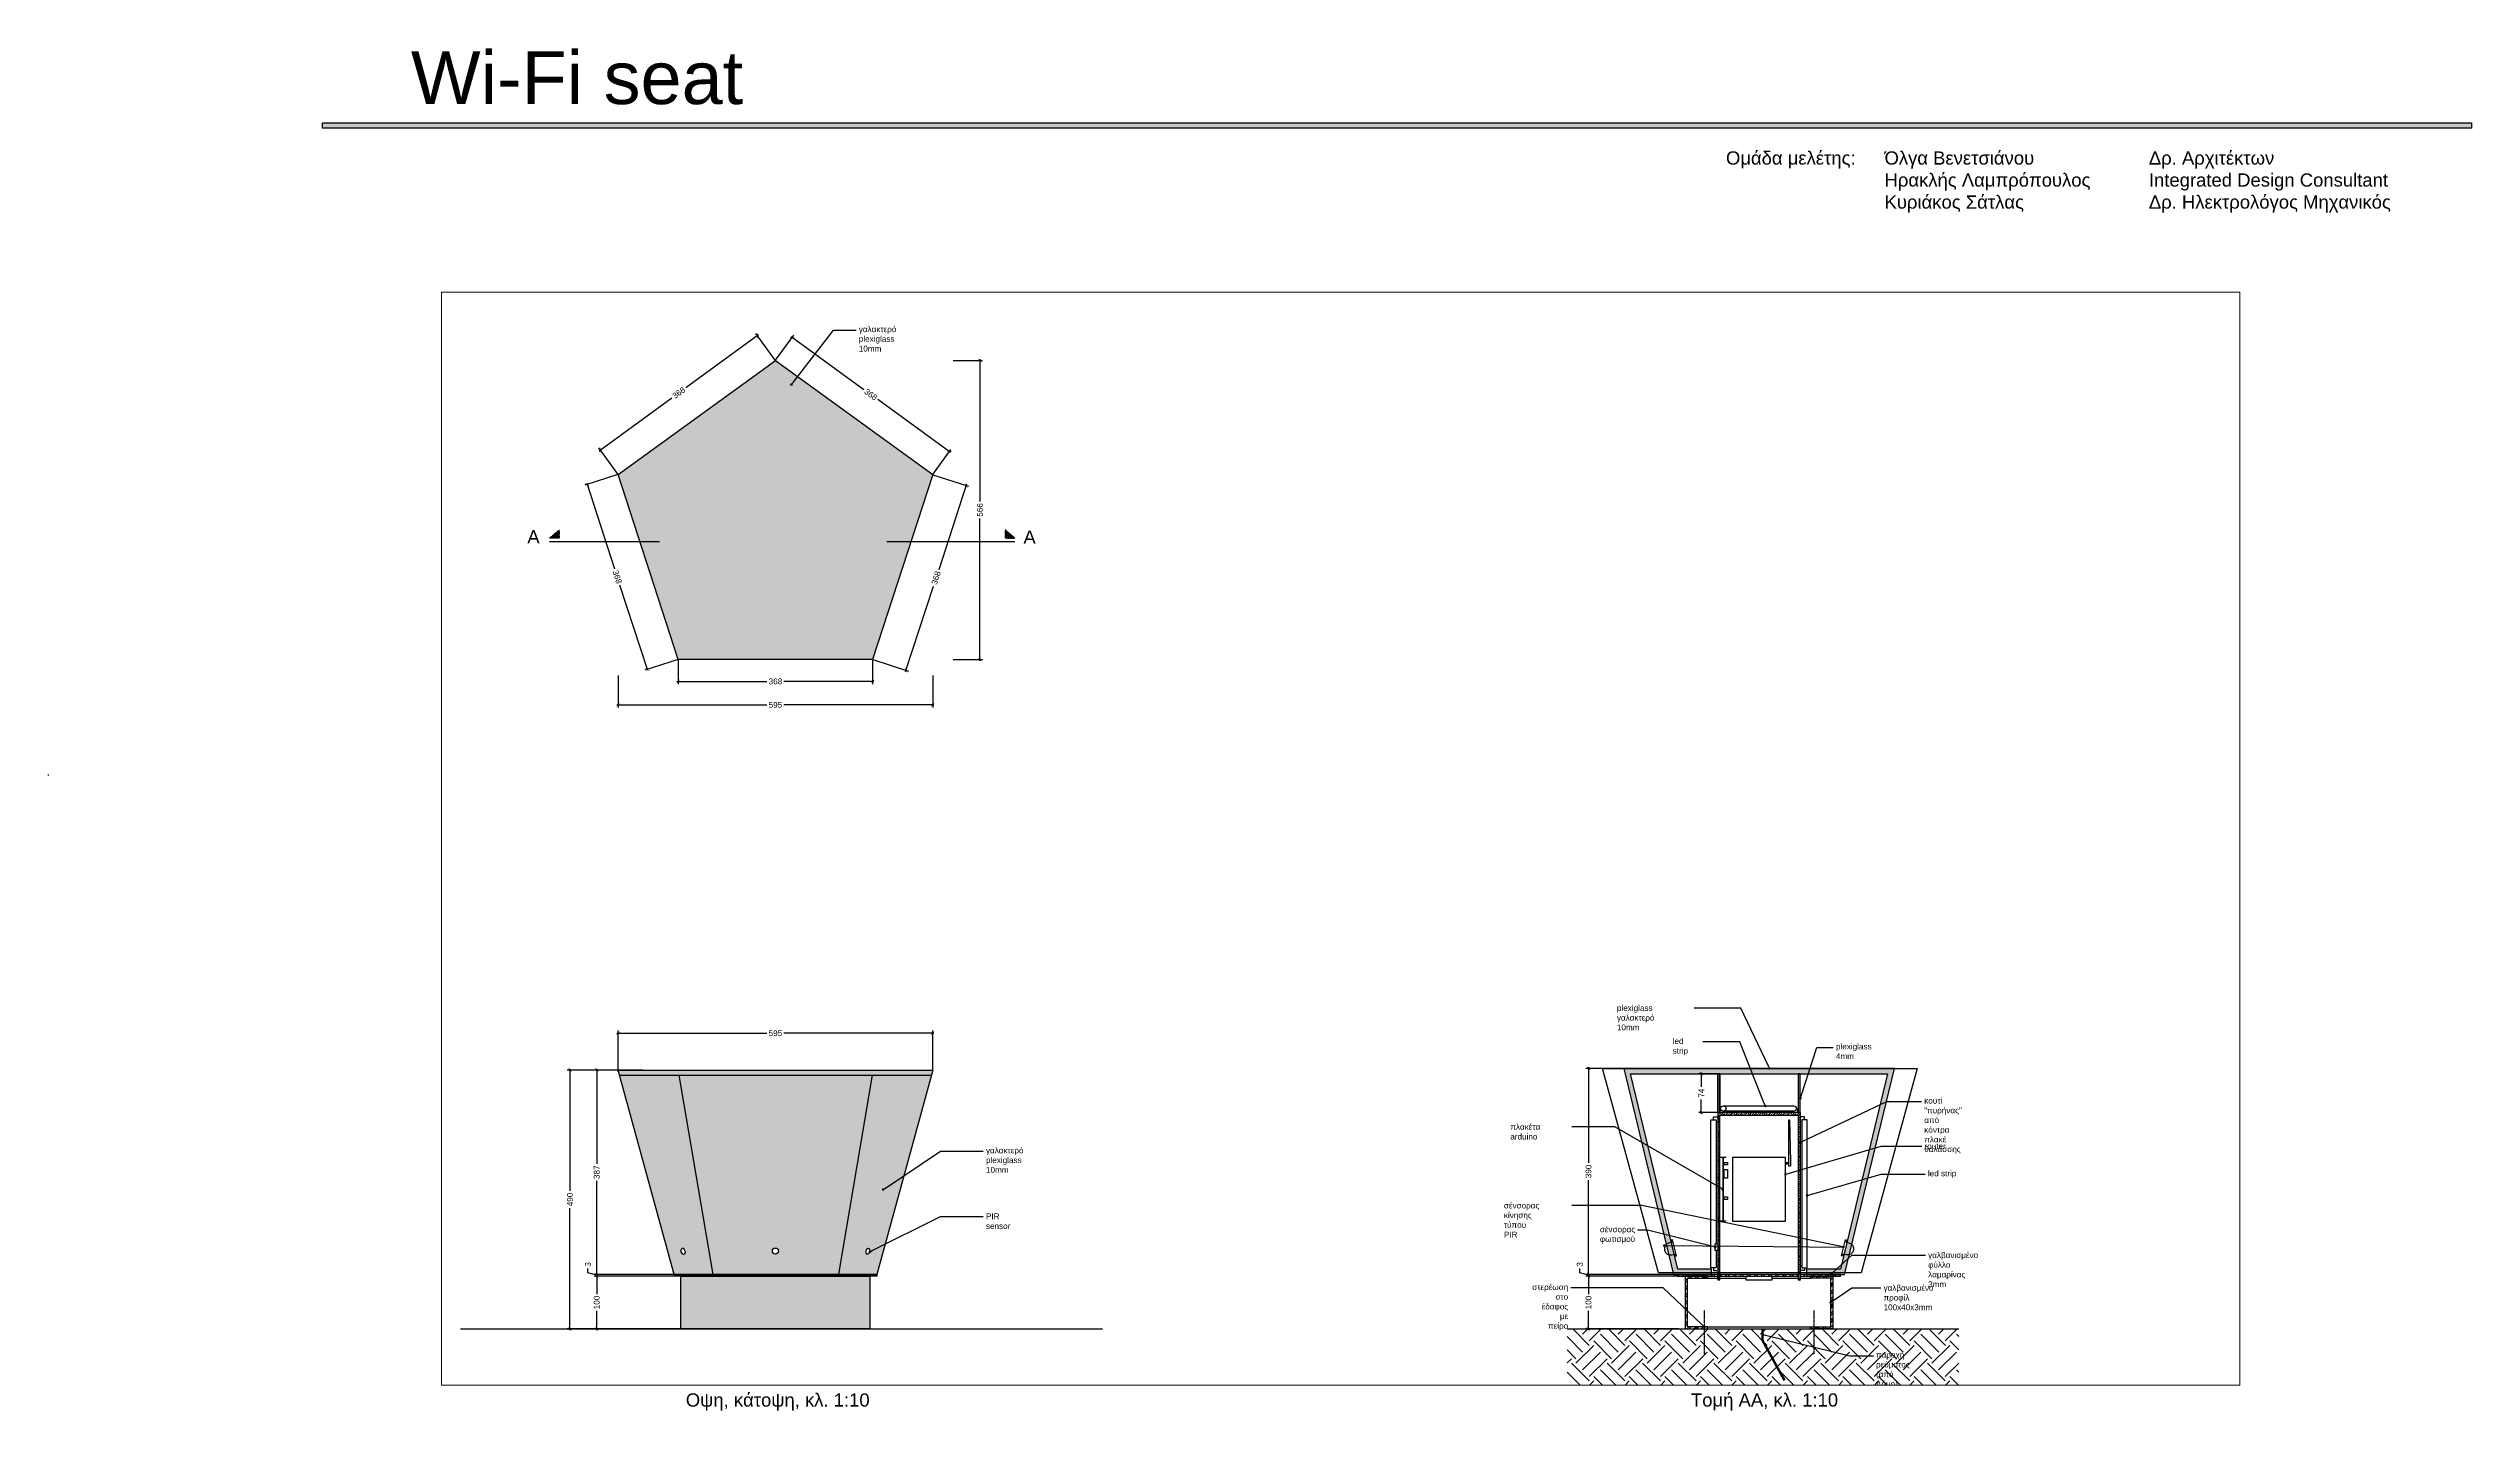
# Paper-space layout 'Layout1' of a CAD drawing. Header units: millimetres. Extents: x -51 to 408, y 23 to 281.
# The model-space entities are those that its viewports show. They can reach past a viewport. Long polylines and large blocks are cut down to what shows.
import ezdxf
from ezdxf import colors
from ezdxf.entities.mleader import LeaderData, LeaderLine
from ezdxf.enums import TextEntityAlignment as Align
from ezdxf.math import Vec2, Vec3

# ---------------------------------------------------------------- set-up
doc = ezdxf.new("R2010")
doc.units = ezdxf.units.MM
doc.linetypes.add('DASHDOT2', pattern=[12.7, 6.35, -3.175, 0, -3.175])
doc.linetypes.add('HIDDEN2', pattern=[4.7625, 3.175, -1.5875])
for name, color, linetype in [('A-01', 1, 'Continuous'), ('A-02', 2, 'Continuous'), ('A-DIM', 150, 'Continuous'), ('A-HATCH', 252, 'Continuous'), ('A-HIDDEN', 1, 'HIDDEN2'), ('A-METAL', 34, 'Continuous'), ('A-SECT LINES', 251, 'DASHDOT2'), ('A-STRUCTURE', 6, 'Continuous'), ('A-TEXT', 7, 'Continuous'), ('A-WALL LIGHT', 40, 'Continuous')]:
    doc.layers.add(name, color=color, linetype=linetype)
doc.styles.get("Standard").update_dxf_attribs({"font": 'arial.ttf'})
doc.dimstyles.new('1-5', dxfattribs={"dimscale": 0.05, "dimtxt": 0.22, "dimasz": 0.12, "dimexe": 0.1, "dimexo": 0.01, "dimgap": 0.08, "dimtad": 0, "dimdec": 0, "dimlfac": 1000, "dimzin": 0, "dimdsep": 46, "dimtxsty": 'Standard', "dimblk": 'ARCHTICK', "dimcen": 0.09, "dimdle": 0.05, "dimadec": 0, "dimazin": 0, "dimtfac": 1, "dimtdec": 0, "dimtofl": 0, "dimtmove": 1, "dimatfit": 3, "dimldrblk": 'DOT', "dimfxl": 1, "dimtolj": 1, "dimtzin": 0, "dimarcsym": 0})
pattern_1 = [(45, (-6.391287, 0.003), (-0.0067351921, 0.0067351921), []), (45, (-6.386797, 0.003), (-0.0067351921, 0.0067351921), [])]

# ---------------------------------------------------------------- blocks, each defined once
blk = doc.blocks.new('_ArchTick')
at = {"color": 0, "linetype": 'ByBlock', "const_width": 0.15}
blk.add_lwpolyline([(-0.5, -0.5), (0.5, 0.5)], dxfattribs=at)
blk = doc.blocks.new('*D2')
at = {"layer": 'A-DIM', "color": 0, "lineweight": -2, "transparency": 16777216}
for p, q in [((169.0133, 14.3435), (168.9766, 14.3939)), ((168.9815, 14.3914), (168.8439, 14.2913)), ((168.6801, 14.1723), (168.8177, 14.2724)), ((168.7158, 14.1274), (168.6792, 14.1779))]:
    blk.add_line(p, q, dxfattribs=at)
at = {"layer": 'Defpoints', "color": 0, "transparency": 16777216}
for p in [(168.9795, 14.3899), (169.0135, 14.3431), (168.7161, 14.127)]:
    blk.add_point(p, dxfattribs=at)
at = {"layer": 'A-DIM', "color": 0, "lineweight": -2, "transparency": 16777216, "xscale": 0.006, "yscale": 0.006, "zscale": 0.006}
for p, rotation in [((168.9795, 14.3899), 36.00000000000117), ((168.6821, 14.1738), 216.0000000000011)]:
    blk.add_blockref('_ArchTick', p, dxfattribs=dict(at, rotation=rotation))
at = {"layer": 'A-DIM', "color": 0, "transparency": 16777216, "insert": (168.8308, 14.2819), "char_height": 0.011, "attachment_point": 5, "rotation": 36}
blk.add_mtext('\\A1;368', dxfattribs=at)
blk = doc.blocks.new('_Dot')
at = {"color": 0, "linetype": 'ByBlock', "lineweight": -2}
blk.add_line((-0.5, 0), (-1, 0), dxfattribs=at)
at = {"color": 0, "linetype": 'ByBlock', "const_width": 0.5}
blk.add_lwpolyline([(-0.25, 0, 1), (0.25, 0, 1)], format="xyb", close=True, dxfattribs=at)
blk = doc.blocks.new('*D3')
at = {"layer": 'A-DIM', "color": 0, "lineweight": -2, "transparency": 16777216}
for p, q in [((169.3495, 14.3431), (169.4055, 14.3431)), ((169.4005, 14.3456), (169.4005, 14.0764)), ((169.4005, 13.7748), (169.4005, 14.0441)), ((169.3495, 13.7773), (169.4055, 13.7773))]:
    blk.add_line(p, q, dxfattribs=at)
at = {"layer": 'Defpoints', "color": 0, "transparency": 16777216}
for p in [(169.349, 14.3431), (169.349, 13.7773), (169.4005, 13.7773)]:
    blk.add_point(p, dxfattribs=at)
at = {"layer": 'A-DIM', "color": 0, "lineweight": -2, "transparency": 16777216, "xscale": 0.006, "yscale": 0.006, "zscale": 0.006}
for p, rotation in [((169.4005, 14.3431), 90), ((169.4005, 13.7773), 270)]:
    blk.add_blockref('_ArchTick', p, dxfattribs=dict(at, rotation=rotation))
at = {"layer": 'A-DIM', "color": 0, "transparency": 16777216, "insert": (169.4005, 14.0602), "char_height": 0.011, "attachment_point": 5, "rotation": 90}
blk.add_mtext('\\A1;566', dxfattribs=at)
blk = doc.blocks.new('*D4')
at = {"layer": 'A-DIM', "color": 0, "lineweight": -2, "transparency": 16777216}
for p, q in [((169.0138, 14.3435), (169.0482, 14.3907)), ((169.0432, 14.3882), (169.1809, 14.2881)), ((169.3447, 14.1691), (169.207, 14.2691)), ((169.3113, 14.1274), (169.3456, 14.1746))]:
    blk.add_line(p, q, dxfattribs=at)
at = {"layer": 'Defpoints', "color": 0, "transparency": 16777216}
for p in [(169.0135, 14.3431), (169.3427, 14.1706), (169.311, 14.127)]:
    blk.add_point(p, dxfattribs=at)
at = {"layer": 'A-DIM', "color": 0, "lineweight": -2, "transparency": 16777216, "xscale": 0.006, "yscale": 0.006, "zscale": 0.006}
for p, rotation in [((169.0452, 14.3867), 143.9999999999996), ((169.3427, 14.1706), 323.9999999999997)]:
    blk.add_blockref('_ArchTick', p, dxfattribs=dict(at, rotation=rotation))
at = {"layer": 'A-DIM', "color": 0, "transparency": 16777216, "insert": (169.1939, 14.2786), "char_height": 0.011, "attachment_point": 5, "rotation": 324}
blk.add_mtext('\\A1;368', dxfattribs=at)
blk = doc.blocks.new('*D5')
at = {"layer": 'A-DIM', "color": 0, "lineweight": -2, "transparency": 16777216}
for p, q in [((168.7161, 13.7467), (168.7161, 13.6862)), ((169.311, 13.7467), (169.311, 13.6862)), ((168.7136, 13.6912), (168.9974, 13.6912)), ((169.3135, 13.6912), (169.0297, 13.6912))]:
    blk.add_line(p, q, dxfattribs=at)
at = {"layer": 'Defpoints', "color": 0, "transparency": 16777216}
for p in [(168.7161, 13.7472), (169.311, 13.7472), (169.311, 13.6912)]:
    blk.add_point(p, dxfattribs=at)
at = {"layer": 'A-DIM', "color": 0, "lineweight": -2, "transparency": 16777216, "xscale": 0.006, "yscale": 0.006, "zscale": 0.006, "rotation": 180}
blk.add_blockref('_ArchTick', (168.7161, 13.6912), dxfattribs=at)
at = {"layer": 'A-DIM', "color": 0, "lineweight": -2, "transparency": 16777216, "xscale": 0.006, "yscale": 0.006, "zscale": 0.006}
blk.add_blockref('_ArchTick', (169.311, 13.6912), dxfattribs=at)
at = {"layer": 'A-DIM', "color": 0, "transparency": 16777216, "insert": (169.0135, 13.6912), "char_height": 0.011, "attachment_point": 5}
blk.add_mtext('\\A1;595', dxfattribs=at)
blk = doc.blocks.new('*D6')
at = {"layer": 'A-DIM', "color": 0, "lineweight": -2, "transparency": 16777216}
for p, q in [((168.7154, 14.1272), (168.6527, 14.1068)), ((168.6566, 14.1108), (168.7094, 13.9487)), ((168.7721, 13.756), (168.7194, 13.918)), ((168.8293, 13.7772), (168.7666, 13.7568))]:
    blk.add_line(p, q, dxfattribs=at)
at = {"layer": 'Defpoints', "color": 0, "transparency": 16777216}
for p in [(168.7158, 14.1274), (168.7713, 13.7583), (168.8297, 13.7773)]:
    blk.add_point(p, dxfattribs=at)
at = {"layer": 'A-DIM', "color": 0, "lineweight": -2, "transparency": 16777216, "xscale": 0.006, "yscale": 0.006, "zscale": 0.006}
for p, rotation in [((168.6574, 14.1084), 108.0240492769206), ((168.7713, 13.7583), 288.0240492769206)]:
    blk.add_blockref('_ArchTick', p, dxfattribs=dict(at, rotation=rotation))
at = {"layer": 'A-DIM', "color": 0, "transparency": 16777216, "insert": (168.7144, 13.9334), "char_height": 0.011, "attachment_point": 5, "rotation": 288.024}
blk.add_mtext('\\A1;368', dxfattribs=at)
blk = doc.blocks.new('*D7')
at = {"layer": 'A-DIM', "color": 0, "lineweight": -2, "transparency": 16777216}
for p, q in [((168.8297, 13.7768), (168.8297, 13.7307)), ((169.1974, 13.7768), (169.1974, 13.7307)), ((168.8272, 13.7357), (168.9974, 13.7357)), ((169.1999, 13.7357), (169.0297, 13.7357))]:
    blk.add_line(p, q, dxfattribs=at)
at = {"layer": 'Defpoints', "color": 0, "transparency": 16777216}
for p in [(168.8297, 13.7773), (169.1974, 13.7773), (169.1974, 13.7357)]:
    blk.add_point(p, dxfattribs=at)
at = {"layer": 'A-DIM', "color": 0, "lineweight": -2, "transparency": 16777216, "xscale": 0.006, "yscale": 0.006, "zscale": 0.006, "rotation": 180}
blk.add_blockref('_ArchTick', (168.8297, 13.7357), dxfattribs=at)
at = {"layer": 'A-DIM', "color": 0, "lineweight": -2, "transparency": 16777216, "xscale": 0.006, "yscale": 0.006, "zscale": 0.006}
blk.add_blockref('_ArchTick', (169.1974, 13.7357), dxfattribs=at)
at = {"layer": 'A-DIM', "color": 0, "transparency": 16777216, "insert": (169.0135, 13.7357), "char_height": 0.011, "attachment_point": 5}
blk.add_mtext('\\A1;368', dxfattribs=at)
blk = doc.blocks.new('*D8')
at = {"layer": 'A-DIM', "color": 0, "lineweight": -2, "transparency": 16777216}
for p, q in [((169.3114, 14.1268), (169.379, 14.1049)), ((169.3751, 14.1088), (169.3225, 13.947)), ((169.2599, 13.7544), (169.3125, 13.9162)), ((169.1978, 13.7772), (169.2654, 13.7552))]:
    blk.add_line(p, q, dxfattribs=at)
at = {"layer": 'Defpoints', "color": 0, "transparency": 16777216}
for p in [(169.311, 14.127), (169.3743, 14.1064), (169.1974, 13.7773)]:
    blk.add_point(p, dxfattribs=at)
at = {"layer": 'A-DIM', "color": 0, "lineweight": -2, "transparency": 16777216, "xscale": 0.006, "yscale": 0.006, "zscale": 0.006}
for p, rotation in [((169.3743, 14.1064), 72.00000000000219), ((169.2607, 13.7568), 252.0000000000022)]:
    blk.add_blockref('_ArchTick', p, dxfattribs=dict(at, rotation=rotation))
at = {"layer": 'A-DIM', "color": 0, "transparency": 16777216, "insert": (169.3175, 13.9316), "char_height": 0.011, "attachment_point": 5, "rotation": 72}
blk.add_mtext('\\A1;368', dxfattribs=at)
blk = doc.blocks.new('*D23')
at = {"layer": 'A-DIM', "color": 0, "lineweight": -2, "transparency": 16777216}
for p, q in [((168.7631, 13.0002), (168.6705, 13.0002)), ((168.6755, 13.0027), (168.6755, 12.8228)), ((168.6755, 12.6107), (168.6755, 12.7905)), ((168.8514, 12.6132), (168.6705, 12.6132))]:
    blk.add_line(p, q, dxfattribs=at)
at = {"layer": 'Defpoints', "color": 0, "transparency": 16777216}
for p in [(168.7636, 13.0002), (168.6755, 12.6132), (168.8519, 12.6132)]:
    blk.add_point(p, dxfattribs=at)
at = {"layer": 'A-DIM', "color": 0, "lineweight": -2, "transparency": 16777216, "xscale": 0.006, "yscale": 0.006, "zscale": 0.006}
for p, rotation in [((168.6755, 13.0002), 90), ((168.6755, 12.6132), 270)]:
    blk.add_blockref('_ArchTick', p, dxfattribs=dict(at, rotation=rotation))
at = {"layer": 'A-DIM', "color": 0, "transparency": 16777216, "insert": (168.6755, 12.8067), "char_height": 0.011, "attachment_point": 5, "rotation": 90}
blk.add_mtext('\\A1;387', dxfattribs=at)
blk = doc.blocks.new('*D24')
at = {"layer": 'A-DIM', "color": 0, "lineweight": -2, "transparency": 16777216}
for p, q in [((168.8514, 12.6102), (168.6705, 12.6102)), ((168.6755, 12.6127), (168.6755, 12.5758)), ((168.6755, 12.5077), (168.6755, 12.5445)), ((168.8611, 12.5102), (168.6705, 12.5102))]:
    blk.add_line(p, q, dxfattribs=at)
at = {"layer": 'Defpoints', "color": 0, "transparency": 16777216}
for p in [(168.8519, 12.6102), (168.6755, 12.5102), (168.8616, 12.5102)]:
    blk.add_point(p, dxfattribs=at)
at = {"layer": 'A-DIM', "color": 0, "lineweight": -2, "transparency": 16777216, "xscale": 0.006, "yscale": 0.006, "zscale": 0.006}
for p, rotation in [((168.6755, 12.6102), 90), ((168.6755, 12.5102), 270)]:
    blk.add_blockref('_ArchTick', p, dxfattribs=dict(at, rotation=rotation))
at = {"layer": 'A-DIM', "color": 0, "transparency": 16777216, "insert": (168.6755, 12.5602), "char_height": 0.011, "attachment_point": 5, "rotation": 90}
blk.add_mtext('\\A1;100', dxfattribs=at)
blk = doc.blocks.new('*D11')
at = {"layer": 'A-DIM', "color": 0, "lineweight": -2, "transparency": 16777216}
for p, q in [((168.7527, 13.0002), (168.6199, 13.0002)), ((168.6249, 13.0027), (168.6249, 12.7715)), ((168.6249, 12.5077), (168.6249, 12.7388)), ((168.7527, 12.5102), (168.6199, 12.5102))]:
    blk.add_line(p, q, dxfattribs=at)
at = {"layer": 'Defpoints', "color": 0, "transparency": 16777216}
for p in [(168.7532, 13.0002), (168.6249, 12.5102), (168.7532, 12.5102)]:
    blk.add_point(p, dxfattribs=at)
at = {"layer": 'A-DIM', "color": 0, "lineweight": -2, "transparency": 16777216, "xscale": 0.006, "yscale": 0.006, "zscale": 0.006}
for p, rotation in [((168.6249, 13.0002), 90), ((168.6249, 12.5102), 270)]:
    blk.add_blockref('_ArchTick', p, dxfattribs=dict(at, rotation=rotation))
at = {"layer": 'A-DIM', "color": 0, "transparency": 16777216, "insert": (168.6249, 12.7552), "char_height": 0.011, "attachment_point": 5, "rotation": 90}
blk.add_mtext('\\A1;490', dxfattribs=at)
blk = doc.blocks.new('*D12')
at = {"layer": 'A-DIM', "color": 0, "lineweight": -2, "transparency": 16777216}
for p, q in [((168.7136, 13.0698), (168.9974, 13.0698)), ((168.7161, 12.9967), (168.7161, 13.0748)), ((169.3135, 13.0698), (169.0297, 13.0698)), ((169.311, 12.9967), (169.311, 13.0748))]:
    blk.add_line(p, q, dxfattribs=at)
at = {"layer": 'Defpoints', "color": 0, "transparency": 16777216}
for p in [(169.311, 13.0698), (168.7161, 12.9962), (169.311, 12.9962)]:
    blk.add_point(p, dxfattribs=at)
at = {"layer": 'A-DIM', "color": 0, "lineweight": -2, "transparency": 16777216, "xscale": 0.006, "yscale": 0.006, "zscale": 0.006, "rotation": 180}
blk.add_blockref('_ArchTick', (168.7161, 13.0698), dxfattribs=at)
at = {"layer": 'A-DIM', "color": 0, "lineweight": -2, "transparency": 16777216, "xscale": 0.006, "yscale": 0.006, "zscale": 0.006}
blk.add_blockref('_ArchTick', (169.311, 13.0698), dxfattribs=at)
at = {"layer": 'A-DIM', "color": 0, "transparency": 16777216, "insert": (169.0135, 13.0698), "char_height": 0.011, "attachment_point": 5}
blk.add_mtext('\\A1;595', dxfattribs=at)
blk = doc.blocks.new('*D18')
at = {"layer": 'A-DIM', "color": 0, "lineweight": -2, "transparency": 16777216}
for p, q in [((170.6237, 13.0032), (170.5466, 13.0032)), ((170.5516, 13.0057), (170.5516, 12.8243)), ((170.5516, 12.6107), (170.5516, 12.792)), ((170.712, 12.6132), (170.5466, 12.6132))]:
    blk.add_line(p, q, dxfattribs=at)
at = {"layer": 'Defpoints', "color": 0, "transparency": 16777216}
for p in [(170.6242, 13.0032), (170.5516, 12.6132), (170.7125, 12.6132)]:
    blk.add_point(p, dxfattribs=at)
at = {"layer": 'A-DIM', "color": 0, "lineweight": -2, "transparency": 16777216, "xscale": 0.006, "yscale": 0.006, "zscale": 0.006}
for p, rotation in [((170.5516, 13.0032), 90), ((170.5516, 12.6132), 270)]:
    blk.add_blockref('_ArchTick', p, dxfattribs=dict(at, rotation=rotation))
at = {"layer": 'A-DIM', "color": 0, "transparency": 16777216, "insert": (170.5516, 12.8082), "char_height": 0.011, "attachment_point": 5, "rotation": 90}
blk.add_mtext('\\A1;390', dxfattribs=at)
blk = doc.blocks.new('*D19')
at = {"layer": 'A-DIM', "color": 0, "lineweight": -2, "transparency": 16777216}
for p, q in [((170.7194, 12.6102), (170.5466, 12.6102)), ((170.5516, 12.6127), (170.5516, 12.5758)), ((170.5516, 12.5077), (170.5516, 12.5445)), ((170.7217, 12.5102), (170.5466, 12.5102))]:
    blk.add_line(p, q, dxfattribs=at)
at = {"layer": 'Defpoints', "color": 0, "transparency": 16777216}
for p in [(170.7199, 12.6102), (170.5516, 12.5102), (170.7222, 12.5102)]:
    blk.add_point(p, dxfattribs=at)
at = {"layer": 'A-DIM', "color": 0, "lineweight": -2, "transparency": 16777216, "xscale": 0.006, "yscale": 0.006, "zscale": 0.006}
for p, rotation in [((170.5516, 12.6102), 90), ((170.5516, 12.5102), 270)]:
    blk.add_blockref('_ArchTick', p, dxfattribs=dict(at, rotation=rotation))
at = {"layer": 'A-DIM', "color": 0, "transparency": 16777216, "insert": (170.5516, 12.5602), "char_height": 0.011, "attachment_point": 5, "rotation": 90}
blk.add_mtext('\\A1;100', dxfattribs=at)
blk = doc.blocks.new('*D20')
at = {"layer": 'A-DIM', "color": 0, "lineweight": -2, "transparency": 16777216}
for p, q in [((170.7955, 12.9932), (170.76, 12.9932)), ((170.765, 12.9957), (170.765, 12.9682)), ((170.765, 12.9171), (170.765, 12.9445)), ((170.7955, 12.9196), (170.76, 12.9196))]:
    blk.add_line(p, q, dxfattribs=at)
at = {"layer": 'Defpoints', "color": 0, "transparency": 16777216}
for p in [(170.765, 12.9932), (170.796, 12.9932), (170.796, 12.9196)]:
    blk.add_point(p, dxfattribs=at)
at = {"layer": 'A-DIM', "color": 0, "lineweight": -2, "transparency": 16777216, "xscale": 0.006, "yscale": 0.006, "zscale": 0.006}
for p, rotation in [((170.765, 12.9932), 90), ((170.765, 12.9196), 270)]:
    blk.add_blockref('_ArchTick', p, dxfattribs=dict(at, rotation=rotation))
at = {"layer": 'A-DIM', "color": 0, "transparency": 16777216, "insert": (170.765, 12.9564), "char_height": 0.011, "attachment_point": 5, "rotation": 90}
blk.add_mtext('\\A1;74', dxfattribs=at)
blk = doc.blocks.new('*D21')
at = {"layer": 'A-DIM', "color": 0, "lineweight": -2, "transparency": 16777216}
for p, q in [((170.535, 12.6166), (170.535, 12.6246)), ((170.5516, 12.6117), (170.535, 12.6166)), ((170.7194, 12.6132), (170.5466, 12.6132)), ((170.7194, 12.6102), (170.5466, 12.6102)), ((170.5516, 12.6132), (170.5516, 12.6192)), ((170.5516, 12.6132), (170.5516, 12.6102)), ((170.5516, 12.6102), (170.5516, 12.6042))]:
    blk.add_line(p, q, dxfattribs=at)
at = {"layer": 'Defpoints', "color": 0, "transparency": 16777216}
for p in [(170.5516, 12.6102), (170.7199, 12.6132), (170.7199, 12.6102)]:
    blk.add_point(p, dxfattribs=at)
at = {"layer": 'A-DIM', "color": 0, "lineweight": -2, "transparency": 16777216, "xscale": 0.006, "yscale": 0.006, "zscale": 0.006}
for p, rotation in [((170.5516, 12.6132), 270), ((170.5516, 12.6102), 90)]:
    blk.add_blockref('_ArchTick', p, dxfattribs=dict(at, rotation=rotation))
at = {"layer": 'A-DIM', "color": 0, "transparency": 16777216, "insert": (170.535, 12.6322), "char_height": 0.011, "attachment_point": 5, "rotation": 90}
blk.add_mtext('\\A1;3', dxfattribs=at)
blk = doc.blocks.new('*D25')
at = {"layer": 'A-DIM', "color": 0, "lineweight": -2, "transparency": 16777216}
for p, q in [((168.6589, 12.6166), (168.6589, 12.6246)), ((168.6755, 12.6117), (168.6589, 12.6166)), ((168.8214, 12.6132), (168.6705, 12.6132)), ((168.8214, 12.6102), (168.6705, 12.6102)), ((168.6755, 12.6132), (168.6755, 12.6192)), ((168.6755, 12.6132), (168.6755, 12.6102)), ((168.6755, 12.6102), (168.6755, 12.6042))]:
    blk.add_line(p, q, dxfattribs=at)
at = {"layer": 'Defpoints', "color": 0, "transparency": 16777216}
for p in [(168.6755, 12.6102), (168.8219, 12.6132), (168.8219, 12.6102)]:
    blk.add_point(p, dxfattribs=at)
at = {"layer": 'A-DIM', "color": 0, "lineweight": -2, "transparency": 16777216, "xscale": 0.006, "yscale": 0.006, "zscale": 0.006}
for p, rotation in [((168.6755, 12.6132), 270), ((168.6755, 12.6102), 90)]:
    blk.add_blockref('_ArchTick', p, dxfattribs=dict(at, rotation=rotation))
at = {"layer": 'A-DIM', "color": 0, "transparency": 16777216, "insert": (168.6589, 12.6322), "char_height": 0.011, "attachment_point": 5, "rotation": 90}
blk.add_mtext('\\A1;3', dxfattribs=at)
blk = doc.blocks.new('SECT-ARROW')
blk.add_hatch(color=0).paths.add_polyline_path([(0.014, 0.143), (0.372, 0.445), (0.372, 0.143)])
at = {"color": 0}
blk.add_lwpolyline([(0.014, 0.143), (0.372, 0.445), (0.372, 0.143)], close=True, dxfattribs=at)

msp = doc.modelspace()

# ---------------------------------------------------------------- hatches: boundary and pattern name
at = {"layer": 'A-HATCH', "true_color": 0xff0000}
h = msp.add_hatch(color=1, dxfattribs=at)
h.dxf.hatch_style = 1
h.paths.add_polyline_path([(169.311, 14.127), (169.1974, 13.7773), (168.8297, 13.7773), (168.7161, 14.127), (169.0135, 14.3431)])
h = msp.add_hatch(color=1, dxfattribs=at)
h.dxf.hatch_style = 1
edge = h.paths.add_edge_path(flags=16)
edge.add_arc((169.0135, 12.6575), 0.00568, 0, 360)
edge = h.paths.add_edge_path(flags=16)
edge.add_arc((169.1947, 12.6555), 0.0102, 131.2766, 201.5383)
edge.add_arc((169.1866, 12.6575), 0.00584, 256.6617, 436.1532)
edge = h.paths.add_edge_path(flags=16)
edge.add_arc((168.8324, 12.6555), 0.0102, 338.4617, 408.7234)
edge.add_arc((168.8405, 12.6575), 0.00584, 103.8468, 283.3383)
h.paths.add_polyline_path([(168.8809, 12.6132), (168.8219, 12.6132), (168.7161, 13.0002), (169.3081, 13.0002), (169.311, 13.0002), (169.2052, 12.6132), (169.1462, 12.6132)])
at = {"layer": 'A-HATCH'}
h = msp.add_hatch(color=254, dxfattribs=at)
h.dxf.hatch_style = 1
h.paths.add_polyline_path([(170.6182, 13.0032), (170.7125, 12.6132), (170.7842, 12.6132), (170.7842, 12.6232), (170.7204, 12.6232), (170.6309, 12.9932), (171.1174, 12.9932), (171.028, 12.6232), (170.9642, 12.6232), (170.9642, 12.6132), (171.0359, 12.6132), (171.1302, 13.0032)])
h = msp.add_hatch(color=254, dxfattribs=at)
h.dxf.hatch_style = 1
h.paths.add_polyline_path([(170.796, 12.9196), (170.8, 12.9196), (170.8, 12.9932), (170.796, 12.9932)])
h.paths.add_polyline_path([(170.9482, 12.9196), (170.9522, 12.9196), (170.9522, 12.9932), (170.9482, 12.9932)])
h = msp.add_hatch(dxfattribs=at)
h.set_pattern_fill('ANSI33', color=256, scale=0.001)
h.set_pattern_definition([(45, (-0.1891026, 0.003), (-0.00449012806, 0.00449012806), []), (45, (-0.1846125, 0.003), (-0.00449012806, 0.00449012806), [0.003175, -0.0015875])])
h.paths.add_polyline_path([(170.9524, 12.6032), (170.9524, 12.9196), (170.796, 12.9196), (170.796, 12.6032), (170.8, 12.6032), (170.8, 12.9146), (170.9484, 12.9146), (170.9484, 12.6032)])
h = msp.add_hatch(color=254, dxfattribs=at)
h.dxf.hatch_style = 1
h.paths.add_polyline_path([(168.8219, 12.6132), (169.2052, 12.6132), (169.2052, 12.6102), (168.8219, 12.6102)])
h = msp.add_hatch(color=254, dxfattribs=at)
h.dxf.hatch_style = 1
h.paths.add_polyline_path([(168.8349, 12.6102), (169.1922, 12.6102), (169.1922, 12.5102), (168.8349, 12.5102)])
h = msp.add_hatch(dxfattribs=at)
h.set_pattern_fill('ANSI32', color=256, scale=0.001)
h.set_pattern_definition(pattern_1)
h.paths.add_polyline_path([(170.796, 12.6132), (170.7199, 12.6132), (170.7199, 12.6102), (170.796, 12.6102)])
h = msp.add_hatch(dxfattribs=at)
h.set_pattern_fill('ANSI32', color=256, scale=0.001)
h.set_pattern_definition(pattern_1)
h.paths.add_polyline_path([(170.7767, 12.5102), (170.7767, 12.5142), (170.7387, 12.5142), (170.7387, 12.6062), (170.7767, 12.6062), (170.7767, 12.6102), (170.7347, 12.6102), (170.7347, 12.5102)])
h = msp.add_hatch(dxfattribs=at)
h.set_pattern_fill('ANSI32', color=256, scale=0.001)
h.set_pattern_definition(pattern_1)
h.paths.add_polyline_path([(170.9484, 12.6132), (170.8, 12.6132), (170.8, 12.6102), (170.9484, 12.6102)])
h = msp.add_hatch(dxfattribs=at)
h.set_pattern_fill('ANSI32', color=256, scale=0.001)
h.set_pattern_definition(pattern_1)
h.paths.add_polyline_path([(170.9716, 12.5102), (170.9716, 12.5142), (171.0097, 12.5142), (171.0097, 12.6062), (170.9716, 12.6062), (170.9716, 12.6102), (171.0137, 12.6102), (171.0137, 12.5102)])
h.paths.add_polyline_path([(170.9524, 12.6102), (171.0285, 12.6102), (171.0285, 12.6132), (170.9524, 12.6132)])
h = msp.add_hatch(dxfattribs=at)
h.set_pattern_fill('EARTH', color=256, scale=0.0075, angle=45)
h.set_pattern_definition([(45, (-2.07001, -0.04), (0, 0.067351921), [0.047625, -0.047625]), (45, (-2.08264, -0.02737), (0, 0.067351921), [0.047625, -0.047625]), (45, (-2.09527, -0.014743), (0, 0.067351921), [0.047625, -0.047625]), (135, (-2.09527, -0.006324), (-0.067351921, 0), [0.047625, -0.047625]), (135, (-2.08264, 0.006304), (-0.067351921, 0), [0.047625, -0.047625]), (135, (-2.07001, 0.018933), (-0.067351921, 0), [0.047625, -0.047625])])
h.paths.add_polyline_path([(170.5112, 12.5102), (171.2519, 12.5102), (171.2519, 12.3811), (170.5112, 12.3811)])

# ---------------------------------------------------------------- linework, layer by layer
at = {"layer": 'A-01'}
for p, q in [((170.9307, 12.8229), (170.9307, 12.9059)), ((170.7767, 12.6062), (170.796, 12.6062)), ((170.8, 12.6062), (170.8492, 12.6062)), ((170.8992, 12.6062), (170.9484, 12.6062)), ((170.9524, 12.6062), (170.9716, 12.6062))]:
    msp.add_line(p, q, dxfattribs=at)
for points in [[(170.743, 12.6162), (170.684, 12.6162), (170.5782, 13.0032), (171.1702, 13.0032), (171.173, 13.0032), (171.0672, 12.6162), (171.0083, 12.6162)], [(170.9307, 12.9059), (170.9321, 12.9059), (170.9338, 12.827), (170.9338, 12.8179), (170.9307, 12.8179)], [(170.9551, 12.6258), (170.9651, 12.6258), (170.9651, 12.9062), (170.9551, 12.9062)], [(170.9242, 12.8344), (170.8242, 12.8344), (170.8242, 12.7144), (170.9242, 12.7144)], [(170.8081, 12.8254), (170.8144, 12.8254), (170.8144, 12.8207), (170.8081, 12.8207)], [(170.8081, 12.8121), (170.8144, 12.8121), (170.8144, 12.7952), (170.8081, 12.7952)], [(170.8081, 12.7601), (170.8144, 12.7601), (170.8144, 12.7554), (170.8081, 12.7554)]]:
    msp.add_lwpolyline(points, close=True, dxfattribs=at)
for points in [[(170.8015, 12.9273), (170.8, 12.9273), (170.8, 12.9196)], [(170.9448, 12.9273), (170.947, 12.9273), (170.947, 12.9196)], [(170.7932, 12.6586), (170.7932, 12.6258), (170.7832, 12.6258), (170.7832, 12.9062), (170.7932, 12.9062), (170.7932, 12.6713)], [(170.7882, 12.9062), (170.7882, 12.9113), (170.796, 12.9113)], [(170.7932, 12.9023), (170.796, 12.9023)], [(170.8104, 12.9223), (170.8104, 12.9196)], [(170.938, 12.9223), (170.938, 12.9196)], [(170.9601, 12.9062), (170.9601, 12.9113), (170.9524, 12.9113)], [(170.9551, 12.9023), (170.9524, 12.9023)], [(170.8117, 12.8344), (170.801, 12.8344)], [(170.8054, 12.8344), (170.8054, 12.7144)], [(170.8064, 12.8344), (170.8064, 12.7144)], [(170.9242, 12.8253), (170.9307, 12.8253)], [(170.9242, 12.8229), (170.9307, 12.8229)], [(170.8117, 12.7144), (170.7992, 12.7144)], [(170.7882, 12.6258), (170.7882, 12.6206), (170.796, 12.6206)], [(170.7932, 12.6296), (170.796, 12.6296)], [(170.9484, 12.6132), (170.8, 12.6132)], [(170.8492, 12.61), (170.8492, 12.6032), (170.8992, 12.6032), (170.8992, 12.61)], [(170.9551, 12.6296), (170.9524, 12.6296)], [(170.9601, 12.6258), (170.9601, 12.6206), (170.9524, 12.6206)], [(170.7767, 12.5142), (170.9716, 12.5142)], [(170.8796, 12.5102), (170.8796, 12.4883), (170.9212, 12.4127)], [(170.8816, 12.5102), (170.8816, 12.4888), (170.923, 12.4137)]]:
    msp.add_lwpolyline(points, dxfattribs=at)
msp.add_lwpolyline([(170.8065, 12.9323), (170.9398, 12.9323, -1), (170.9398, 12.9223), (170.8065, 12.9223)], format="xyb", dxfattribs=at)
for points in [[(170.7095, 12.6505), (170.7151, 12.6518), (170.7161, 12.648), (170.718, 12.6484), (170.7107, 12.6789), (170.7087, 12.6785), (170.7097, 12.6746), (170.704, 12.6732, 1)], [(171.0388, 12.6505), (171.0332, 12.6518), (171.0323, 12.648), (171.0304, 12.6484), (171.0377, 12.6789), (171.0396, 12.6785), (171.0387, 12.6746), (171.0443, 12.6732, -1)]]:
    msp.add_lwpolyline(points, format="xyb", close=True, dxfattribs=at)
msp.add_circle((170.8065, 12.9273), 0.005, dxfattribs=at)
at = {"layer": 'A-02'}
for p, q in [((168.7189, 12.9902), (169.3082, 12.9902)), ((168.8809, 12.6132), (169.1462, 12.6132))]:
    msp.add_line(p, q, dxfattribs=at)
for points in [[(168.8809, 12.6132), (168.8219, 12.6132), (168.7161, 13.0002), (169.3081, 13.0002), (169.311, 13.0002), (169.2052, 12.6132), (169.1462, 12.6132)], [(170.9524, 12.6032), (170.9524, 12.9196), (170.796, 12.9196), (170.796, 12.6032), (170.8, 12.6032), (170.8, 12.9146), (170.9484, 12.9146), (170.9484, 12.6032)], [(170.7913, 12.6586), (170.7913, 12.6713), (170.796, 12.6713), (170.796, 12.6586)], [(168.8219, 12.6132), (169.2052, 12.6132), (169.2052, 12.6102), (168.8219, 12.6102)], [(168.8349, 12.6102), (169.1922, 12.6102), (169.1922, 12.5102), (168.8349, 12.5102)]]:
    msp.add_lwpolyline(points, close=True, dxfattribs=at)
for points in [[(168.8308, 12.9902), (168.8951, 12.6132)], [(169.1963, 12.9902), (169.132, 12.6102)]]:
    msp.add_lwpolyline(points, dxfattribs=at)
for points in [[(168.8391, 12.6632, 0.995572), (168.8418, 12.6518, 0.995572)], [(168.8391, 12.6632, -0.316555), (168.8418, 12.6518)], [(169.188, 12.6632, 0.316555), (169.1853, 12.6518)], [(169.188, 12.6632, -0.995572), (169.1853, 12.6518, -0.995572)]]:
    msp.add_lwpolyline(points, format="xyb", dxfattribs=at)
msp.add_circle((169.0135, 12.6575), 0.00568, dxfattribs=at)
at = {"layer": 'A-HATCH'}
msp.add_lwpolyline([(170.796, 12.9932), (170.8, 12.9932), (170.8, 12.9196), (170.796, 12.9196)], close=True, dxfattribs=at)
at = {"layer": 'A-HIDDEN', "ltscale": 0.01}
for p, q in [((170.7702, 12.5458), (170.7702, 12.4618)), ((170.9781, 12.5458), (170.9781, 12.4618))]:
    msp.add_line(p, q, dxfattribs=at)
at = {"layer": 'A-METAL'}
for points in [[(170.796, 12.6132), (170.7199, 12.6132), (170.7199, 12.6102), (170.796, 12.6102)], [(170.7767, 12.5102), (170.7767, 12.5142), (170.7387, 12.5142), (170.7387, 12.6062), (170.7767, 12.6062), (170.7767, 12.6102), (170.7347, 12.6102), (170.7347, 12.5102)], [(170.9484, 12.6132), (170.8, 12.6132), (170.8, 12.6102), (170.9484, 12.6102)], [(170.9524, 12.6102), (171.0285, 12.6102), (171.0285, 12.6132), (170.9524, 12.6132)], [(170.9716, 12.5102), (170.9716, 12.5142), (171.0097, 12.5142), (171.0097, 12.6062), (170.9716, 12.6062), (170.9716, 12.6102), (171.0137, 12.6102), (171.0137, 12.5102)]]:
    msp.add_lwpolyline(points, close=True, dxfattribs=at)
at = {"layer": 'A-SECT LINES', "linetype": 'Continuous', "ltscale": 0.01, "const_width": 0.0025}
for points in [[(168.5858, 13.9999), (168.7947, 13.9999)], [(169.2242, 13.9999), (169.4669, 13.9999)]]:
    msp.add_lwpolyline(points, dxfattribs=at)
at = {"layer": 'A-STRUCTURE'}
for p, q in [((168.4181, 12.5102), (169.632, 12.5102)), ((170.5112, 12.5102), (171.2519, 12.5102))]:
    msp.add_line(p, q, dxfattribs=at)
at = {"layer": 'A-WALL LIGHT'}
for points in [[(169.311, 14.127), (169.1974, 13.7773), (168.8297, 13.7773), (168.7161, 14.127), (169.0135, 14.3431)], [(170.6182, 13.0032), (170.7125, 12.6132), (170.7842, 12.6132), (170.7842, 12.6232), (170.7204, 12.6232), (170.6309, 12.9932), (171.1174, 12.9932), (171.028, 12.6232), (170.9642, 12.6232), (170.9642, 12.6132), (171.0359, 12.6132), (171.1302, 13.0032), (170.6182, 13.0032)], [(170.796, 12.9196), (170.8, 12.9196), (170.8, 12.9932), (170.796, 12.9932)], [(170.9482, 12.9196), (170.9522, 12.9196), (170.9522, 12.9932), (170.9482, 12.9932)]]:
    msp.add_lwpolyline(points, close=True, dxfattribs=at)
msp.add_lwpolyline([(170.6242, 13.0032), (170.6242, 13.0032), (170.622, 13.0032)], dxfattribs=at)

# ---------------------------------------------------------------- block references
at = {"layer": 'A-SECT LINES', "ltscale": 0.05, "yscale": 0.05, "zscale": 0.05}
for p, xscale in [((168.5858, 13.9999), 0.05), ((169.4669, 13.9999), -0.05)]:
    msp.add_blockref('SECT-ARROW', p, dxfattribs=dict(at, xscale=xscale))

# ---------------------------------------------------------------- texts
at = {"layer": 'A-SECT LINES'}
msp.add_text('A', height=0.025, rotation=359.9253, dxfattribs=at).set_placement((168.5675, 13.9969), align=Align.RIGHT)
msp.add_text('A', height=0.025, rotation=359.9253, dxfattribs=at).set_placement((169.4827, 13.9962))
at = {"layer": 'A-TEXT', "insert": (168.8824, 12.3867), "char_height": 0.015, "attachment_point": 1}
msp.add_mtext_dynamic_manual_height_columns('Όψη και κάτοψη καθίσματος', width=1.78418, gutter_width=0.6, heights=[0], dxfattribs=at)

# ---------------------------------------------------------------- dimensions: what is measured, and where the dimension line sits
at = {"layer": 'A-DIM'}
for p1, p2, distance, picture, middle in [((168.7161, 14.127), (169.0135, 14.3431), 0.0579, '*D2', (168.8308, 14.2819)), ((169.0135, 14.3431), (169.311, 14.127), 0.0539, '*D4', (169.1939, 14.2786)), ((168.7158, 14.1274), (168.8297, 13.7773), -0.0614, '*D6', (168.7144, 13.9334)), ((169.1974, 13.7773), (169.311, 14.127), -0.0666, '*D8', (169.3175, 13.9316)), ((168.8297, 13.7773), (169.1974, 13.7773), -0.0417, '*D7', (169.0135, 13.7357))]:
    dim = msp.add_aligned_dim(p1=p1, p2=p2, distance=distance, dimstyle='1-5', dxfattribs=at)
    dim.commit()
    dim.dimension.update_dxf_attribs({"geometry": picture, "text_midpoint": middle})
for base, p1, p2, picture, middle in [((169.4005, 13.7773), (169.349, 14.3431), (169.349, 13.7773), '*D3', (169.4005, 14.0602)), ((168.6249, 12.5102), (168.7532, 13.0002), (168.7532, 12.5102), '*D11', (168.6249, 12.7552)), ((168.6755, 12.6132), (168.7636, 13.0002), (168.8519, 12.6132), '*D23', (168.6755, 12.8067)), ((170.5516, 12.6132), (170.6242, 13.0032), (170.7125, 12.6132), '*D18', (170.5516, 12.8082)), ((170.765, 12.9932), (170.796, 12.9196), (170.796, 12.9932), '*D20', (170.765, 12.9564)), ((168.6755, 12.6102), (168.8219, 12.6132), (168.8219, 12.6102), '*D25', (168.6589, 12.6286)), ((168.6755, 12.5102), (168.8519, 12.6102), (168.8616, 12.5102), '*D24', (168.6755, 12.5602)), ((170.5516, 12.6102), (170.7199, 12.6132), (170.7199, 12.6102), '*D21', (170.535, 12.6286)), ((170.5516, 12.5102), (170.7199, 12.6102), (170.7222, 12.5102), '*D19', (170.5516, 12.5602))]:
    dim = msp.add_linear_dim(base=base, p1=p1, p2=p2, angle=90, dimstyle='1-5', dxfattribs=at)
    dim.commit()
    dim.dimension.update_dxf_attribs({"geometry": picture, "text_midpoint": middle})
for base, p1, p2, picture, middle in [((169.311, 13.6912), (168.7161, 13.7472), (169.311, 13.7472), '*D5', (169.0135, 13.6912)), ((169.311, 13.0698), (168.7161, 12.9962), (169.311, 12.9962), '*D12', (169.0135, 13.0698))]:
    dim = msp.add_linear_dim(base=base, p1=p1, p2=p2, dimstyle='1-5', dxfattribs=at)
    dim.commit()
    dim.dimension.update_dxf_attribs({"geometry": picture, "text_midpoint": middle})

# ---------------------------------------------------------------- leaders
ml = msp.add_multileader_mtext('Standard')
ml.set_content('γαλακτερό plexiglass 10mm', color=256)
ml.set_leader_properties()
ml.set_arrow_properties(name='DOT')
ml.build(insert=Vec2(0, 0))
ml.multileader.update_dxf_attribs({"dogleg_length": 0.25, "arrow_head_size": 0.005, "scale": 0.05})
ctx = ml.context
ctx.base_point, ctx.scale, ctx.char_height, ctx.arrow_head_size, ctx.landing_gap_size, ctx.plane_origin = Vec3(169.1663, 14.4006), 0.05, 0.011, 0.005, 0.005, Vec3(169.0403, 14.3666)
notes = []
notes.append((ctx, [(0, (1, 1, 0), (169.1237, 14.4006), (1, 0), 0.0425, [(0, [(169.0438, 14.2976)], 0, [])])]))
ctx.mtext.insert, ctx.mtext.width, ctx.mtext.defined_height, ctx.mtext.flow_direction = Vec3(169.1713, 14.4077), 0.187106, 0.0559, 5
ml = msp.add_multileader_mtext('Standard')
ml.set_content('plexiglass γαλακτερό 10mm', color=256)
ml.set_leader_properties()
ml.set_arrow_properties(name='DOT')
ml.build(insert=Vec2(0, 0))
ml.multileader.update_dxf_attribs({"dogleg_length": 0.25, "arrow_head_size": 0.005, "scale": 0.05})
ctx = ml.context
ctx.base_point, ctx.scale, ctx.char_height, ctx.arrow_head_size, ctx.landing_gap_size, ctx.plane_origin = Vec3(170.6003, 13.1174), 0.05, 0.011, 0.005, 0.005, Vec3(170.4733, 13.2144)
notes.append((ctx, [(1, (1, 1, 0), (170.8397, 13.1174), (-1, 0), 0.0882, [(0, [(170.894, 13.0032)], 0, [])])]))
ctx.mtext.insert, ctx.mtext.width, ctx.mtext.flow_direction = Vec3(170.6053, 13.123), 0.163324, 5
ml = msp.add_multileader_mtext('Standard')
ml.set_content('led strip', color=256)
ml.set_leader_properties()
ml.set_arrow_properties(name='DOT')
ml.build(insert=Vec2(0, 0))
ml.multileader.update_dxf_attribs({"dogleg_length": 0.25, "arrow_head_size": 0.005, "scale": 0.05})
ctx = ml.context
ctx.base_point, ctx.scale, ctx.char_height, ctx.arrow_head_size, ctx.landing_gap_size, ctx.plane_origin = Vec3(170.7058, 13.0534), 0.05, 0.011, 0.005, 0.005, Vec3(170.5065, 13.0004)
notes.append((ctx, [(1, (1, 1, 0), (170.8378, 13.0534), (-1, 0), 0.0697, [(0, [(170.8859, 12.9323)], 0, [])])]))
ctx.mtext.insert, ctx.mtext.width, ctx.mtext.defined_height, ctx.mtext.flow_direction = Vec3(170.7108, 13.0604), 0.1042, 0.0559, 5
ml = msp.add_multileader_mtext('Standard')
ml.set_content('plexiglass 4mm', color=256)
ml.set_leader_properties()
ml.set_arrow_properties(name='DOT')
ml.build(insert=Vec2(0, 0))
ml.multileader.update_dxf_attribs({"dogleg_length": 0.25, "arrow_head_size": 0.005, "scale": 0.05})
ctx = ml.context
ctx.base_point, ctx.scale, ctx.char_height, ctx.arrow_head_size, ctx.landing_gap_size, ctx.plane_origin = Vec3(171.0147, 13.0431), 0.05, 0.011, 0.005, 0.005, Vec3(170.8457, 13.2144)
notes.append((ctx, [(0, (1, 1, 0), (170.9836, 13.0431), (1, 0), 0.0311, [(0, [(170.9522, 12.9467)], 0, [])])]))
ctx.mtext.insert, ctx.mtext.width, ctx.mtext.flow_direction = Vec3(171.0197, 13.0502), 0.163324, 5
ml = msp.add_multileader_mtext('Standard')
ml.set_content('κουτί "πυρήνας" από κόντρα πλακέ θαλάσσης', color=256)
ml.set_leader_properties()
ml.set_arrow_properties(name='DOT')
ml.build(insert=Vec2(0, 0))
ml.multileader.update_dxf_attribs({"dogleg_length": 0.25, "arrow_head_size": 0.005, "scale": 0.05})
ctx = ml.context
ctx.base_point, ctx.scale, ctx.char_height, ctx.arrow_head_size, ctx.landing_gap_size, ctx.plane_origin = Vec3(171.1817, 12.9405), 0.05, 0.011, 0.005, 0.005, Vec3(171.0504, 12.8053)
notes.append((ctx, [(0, (1, 1, 0), (171.1156, 12.9405), (1, 0), 0.0661, [(0, [(170.9524, 12.8635)], 0, [])])]))
ctx.mtext.insert, ctx.mtext.width, ctx.mtext.flow_direction = Vec3(171.1867, 12.9476), 0.122269, 5
ml = msp.add_multileader_mtext('Standard')
ml.set_content('πλακέτα arduino ', color=256)
ml.set_leader_properties()
ml.set_arrow_properties(name='DOT')
ml.build(insert=Vec2(0, 0))
ml.multileader.update_dxf_attribs({"dogleg_length": 0.25, "arrow_head_size": 0.005, "scale": 0.05})
ctx = ml.context
ctx.base_point, ctx.scale, ctx.char_height, ctx.arrow_head_size, ctx.landing_gap_size, ctx.plane_origin = Vec3(170.3987, 12.8924), 0.05, 0.011, 0.005, 0.005, Vec3(170.259, 12.8584)
notes.append((ctx, [(1, (1, 1, 0), (170.6012, 12.8924), (-1, 0), 0.0812, [(0, [(170.8054, 12.7744)], 0, [])])]))
ctx.mtext.insert, ctx.mtext.width, ctx.mtext.defined_height, ctx.mtext.flow_direction = Vec3(170.4037, 12.898), 0.187106, 0.0559, 5
ml = msp.add_multileader_mtext('Standard')
ml.set_content('γαλακτερό plexiglass 10mm', color=256)
ml.set_leader_properties()
ml.set_arrow_properties(name='DOT')
ml.build(insert=Vec2(0, 0))
ml.multileader.update_dxf_attribs({"dogleg_length": 0.25, "arrow_head_size": 0.005, "scale": 0.05})
ctx = ml.context
ctx.base_point, ctx.scale, ctx.char_height, ctx.arrow_head_size, ctx.landing_gap_size, ctx.plane_origin = Vec3(169.4068, 12.8464), 0.05, 0.011, 0.005, 0.005, Vec3(169.267, 12.8124)
notes.append((ctx, [(0, (1, 1, 0), (169.3256, 12.8464), (1, 0), 0.0812, [(0, [(169.2174, 12.774)], 0, [])])]))
ctx.mtext.insert, ctx.mtext.width, ctx.mtext.defined_height, ctx.mtext.flow_direction = Vec3(169.4118, 12.8535), 0.187106, 0.0559, 5
ml = msp.add_multileader_mtext('Standard')
ml.set_content('router', color=256)
ml.set_leader_properties()
ml.set_arrow_properties(name='DOT')
ml.build(insert=Vec2(0, 0))
ml.multileader.update_dxf_attribs({"dogleg_length": 0.25, "arrow_head_size": 0.005, "scale": 0.05})
ctx = ml.context
ctx.base_point, ctx.scale, ctx.char_height, ctx.arrow_head_size, ctx.landing_gap_size, ctx.plane_origin = Vec3(171.1822, 12.856), 0.05, 0.011, 0.005, 0.005, Vec3(171.0397, 12.7501)
notes.append((ctx, [(0, (1, 1, 0), (171.1049, 12.856), (1, 0), 0.0773, [(0, [(170.9242, 12.8027)], 0, [])])]))
ctx.mtext.insert, ctx.mtext.flow_direction = Vec3(171.1872, 12.8616), 5
ml = msp.add_multileader_mtext('Standard')
ml.set_content('led strip', color=256)
ml.set_leader_properties()
ml.set_arrow_properties(name='DOT')
ml.build(insert=Vec2(0, 0))
ml.multileader.update_dxf_attribs({"dogleg_length": 0.25, "arrow_head_size": 0.005, "scale": 0.05})
ctx = ml.context
ctx.base_point, ctx.scale, ctx.char_height, ctx.arrow_head_size, ctx.landing_gap_size, ctx.plane_origin = Vec3(171.1886, 12.803), 0.05, 0.011, 0.005, 0.005, Vec3(171.0427, 12.6956)
notes.append((ctx, [(0, (1, 1, 0), (171.1054, 12.803), (1, 0), 0.0832, [(0, [(170.9651, 12.7627)], 0, [])])]))
ctx.mtext.insert, ctx.mtext.flow_direction = Vec3(171.1936, 12.81), 5
ml = msp.add_multileader_mtext('Standard')
ml.set_content('σένσορας κίνησης τύπου PIR', color=256)
ml.set_leader_properties()
ml.set_arrow_properties(name='DOT')
ml.build(insert=Vec2(0, 0))
ml.multileader.update_dxf_attribs({"dogleg_length": 0.25, "arrow_head_size": 0.005, "scale": 0.05})
ctx = ml.context
ctx.base_point, ctx.scale, ctx.char_height, ctx.arrow_head_size, ctx.landing_gap_size, ctx.plane_origin = Vec3(170.3865, 12.7436), 0.05, 0.011, 0.005, 0.005, Vec3(170.3104, 12.7192)
notes.append((ctx, [(1, (1, 1, 0), (170.6526, 12.7436), (-1, 0), 0.1326, [(1, [(170.6951, 12.6678), (171.0358, 12.6652)], 0, [])])]))
ctx.mtext.insert, ctx.mtext.width, ctx.mtext.flow_direction = Vec3(170.3915, 12.7492), 0.128632, 5
ml = msp.add_multileader_mtext('Standard')
ml.set_content('PIR sensor', color=256)
ml.set_leader_properties()
ml.set_arrow_properties(name='DOT')
ml.build(insert=Vec2(0, 0))
ml.multileader.update_dxf_attribs({"dogleg_length": 0.25, "arrow_head_size": 0.005, "scale": 0.05})
ctx = ml.context
ctx.base_point, ctx.scale, ctx.char_height, ctx.arrow_head_size, ctx.landing_gap_size, ctx.plane_origin = Vec3(169.4068, 12.7231), 0.05, 0.011, 0.005, 0.005, Vec3(169.267, 12.6891)
notes.append((ctx, [(0, (1, 1, 0), (169.3256, 12.7231), (1, 0), 0.0812, [(0, [(169.1923, 12.6562)], 0, [])])]))
ctx.mtext.insert, ctx.mtext.width, ctx.mtext.defined_height, ctx.mtext.flow_direction = Vec3(169.4118, 12.7287), 0.187106, 0.0559, 5
ml = msp.add_multileader_mtext('Standard')
ml.set_content('σένσορας φωτισμού', color=256)
ml.set_leader_properties()
ml.set_arrow_properties(name='DOT')
ml.build(insert=Vec2(0, 0))
ml.multileader.update_dxf_attribs({"dogleg_length": 0.25, "arrow_head_size": 0.005, "scale": 0.05})
ctx = ml.context
ctx.base_point, ctx.scale, ctx.char_height, ctx.arrow_head_size, ctx.landing_gap_size, ctx.plane_origin = Vec3(170.568, 12.6971), 0.05, 0.011, 0.005, 0.005, Vec3(170.2685, 12.7129)
notes.append((ctx, [(1, (1, 1, 0), (170.6633, 12.6971), (-1, 0), 0.0189, [(0, [(170.7913, 12.665)], 0, [])])]))
ctx.mtext.insert, ctx.mtext.width, ctx.mtext.defined_height, ctx.mtext.flow_direction = Vec3(170.573, 12.7041), 0.1042, 0.0559, 5
ml = msp.add_multileader_mtext('Standard')
ml.set_content('γαλβανισμένο φύλλο λαμαρίνας 3mm', color=256)
ml.set_leader_properties()
ml.set_arrow_properties(name='DOT')
ml.build(insert=Vec2(0, 0))
ml.multileader.update_dxf_attribs({"dogleg_length": 0.25, "arrow_head_size": 0.005, "scale": 0.05})
ctx = ml.context
ctx.base_point, ctx.scale, ctx.char_height, ctx.arrow_head_size, ctx.landing_gap_size, ctx.plane_origin = Vec3(171.1891, 12.6497), 0.05, 0.011, 0.005, 0.005, Vec3(171.0702, 12.532)
notes.append((ctx, [(0, (1, 1, 0), (171.0494, 12.6497), (1, 0), 0.1397, [(0, [(171.0097, 12.6132)], 0, [])])]))
ctx.mtext.insert, ctx.mtext.width, ctx.mtext.flow_direction = Vec3(171.1941, 12.6553), 0.137495, 5
ml = msp.add_multileader_mtext('Standard')
ml.set_content('στερέωση στο έδαφος με πείρο', color=256)
ml.set_leader_properties()
ml.set_arrow_properties(name='DOT')
ml.build(insert=Vec2(0, 0))
ml.multileader.update_dxf_attribs({"dogleg_length": 0.25, "arrow_head_size": 0.005, "scale": 0.05})
ctx = ml.context
ctx.base_point, ctx.scale, ctx.char_height, ctx.arrow_head_size, ctx.landing_gap_size, ctx.plane_origin = Vec3(170.3969, 12.5877), 0.05, 0.011, 0.005, 0.005, Vec3(170.5805, 12.4699)
ctx.text_align_type = 2
notes.append((ctx, [(1, (1, 1, 0), (170.6929, 12.5877), (-1, 0), 0.1747, [(0, [(170.7702, 12.5142)], 0, [])])]))
ctx.mtext.insert, ctx.mtext.width, ctx.mtext.alignment, ctx.mtext.flow_direction = Vec3(170.5132, 12.5948), 0.137495, 3, 5
ml = msp.add_multileader_mtext('Standard')
ml.set_content('γαλβανισμένο προφίλ 100x40x3mm', color=256)
ml.set_leader_properties()
ml.set_arrow_properties(name='DOT')
ml.build(insert=Vec2(0, 0))
ml.multileader.update_dxf_attribs({"dogleg_length": 0.25, "arrow_head_size": 0.005, "scale": 0.05})
ctx = ml.context
ctx.base_point, ctx.scale, ctx.char_height, ctx.arrow_head_size, ctx.landing_gap_size, ctx.plane_origin = Vec3(171.1047, 12.5877), 0.05, 0.011, 0.005, 0.005, Vec3(171.0702, 12.4699)
notes.append((ctx, [(0, (1, 1, 0), (171.0494, 12.5877), (1, 0), 0.0553, [(0, [(171.0097, 12.5602)], 0, [])])]))
ctx.mtext.insert, ctx.mtext.width, ctx.mtext.flow_direction = Vec3(171.1097, 12.5933), 0.137495, 5
ml = msp.add_multileader_mtext('Standard')
ml.set_content('παροχή ρεύματος (από Δήμο)', color=256)
ml.set_leader_properties()
ml.set_arrow_properties(name='DOT')
ml.build(insert=Vec2(0, 0))
ml.multileader.update_dxf_attribs({"dogleg_length": 0.25, "arrow_head_size": 0.005, "scale": 0.05})
ctx = ml.context
ctx.base_point, ctx.scale, ctx.char_height, ctx.arrow_head_size, ctx.landing_gap_size, ctx.plane_origin = Vec3(171.0904, 12.4594), 0.05, 0.011, 0.005, 0.005, Vec3(171.062, 12.3926)
notes.append((ctx, [(0, (1, 1, 0), (171.0459, 12.4594), (1, 0), 0.0445, [(0, [(170.8816, 12.4995)], 0, [])])]))
ctx.mtext.insert, ctx.mtext.width, ctx.mtext.flow_direction = Vec3(171.0954, 12.4666), 0.151912, 5
for ctx, leaders in notes:
    for number, flags, end, landing, length, lines in leaders:
        leader = LeaderData()
        leader.index, (leader.has_last_leader_line, leader.has_dogleg_vector, leader.attachment_direction) = number, flags
        leader.last_leader_point, leader.dogleg_vector, leader.dogleg_length = Vec3(end), Vec3(landing), length
        for number, points, colour, breaks in lines:
            line = LeaderLine()
            line.index, line.vertices, line.color, line.breaks = number, Vec3.list(points), colors.encode_raw_color(colour), breaks
            leader.lines.append(line)
        ctx.leaders.append(leader)

psp = doc.layouts.get("Layout1")

# ---------------------------------------------------------------- hatches: boundary and pattern name
at = {"layer": 'A-HATCH'}
h = psp.add_hatch(color=7, dxfattribs=at)
h.dxf.hatch_style = 1
h.paths.add_polyline_path([(407.67, 265.6), (1.17, 265.6), (1.17, 266.6), (407.67, 266.6)])

# ---------------------------------------------------------------- linework, layer by layer
psp.add_lwpolyline([(407.67, 265.6), (1.17, 265.6), (1.17, 266.6), (407.67, 266.6)], close=True)
psp.add_lwpolyline([(-50.68, 143.06), (-50.68, 143.26)])

# ---------------------------------------------------------------- texts
at = {"attachment_point": 1}
for s, width, insert, char_height in [('Wi-Fi seat', 112.0202, (17.88, 280.14), 10), ('Ομάδα μελέτης: ^IΌλγα Βενετσιάνου ^I^I^IΔρ. Αρχιτέκτων\\P^I^I^IΗρακλής Λαμπρόπουλος^I^IIntegrated Design Consultant\\P^I^I^IΚυριάκος Σάτλας^I^I^IΔρ. Ηλεκτρολόγος Μηχανικός', 169.4131, (266.64, 261.19), 2.5), ('Οψη, κάτοψη, κλ. 1:10', 169.4131, (69.88, 26.13), 2.5), ('Τομή ΑΑ, κλ. 1:10', 169.4131, (260.02, 26.13), 2.5)]:
    psp.add_mtext_dynamic_manual_height_columns(s, width=width, gutter_width=0.6, heights=[0], dxfattribs=dict(at, insert=insert, char_height=char_height))

# ---------------------------------------------------------------- viewports
at = {"layer": 'Defpoints'}
psp.add_viewport(center=(193.75, 131.13), size=(340.17, 206.8895), view_center_point=(170.0827, 13.4382), view_height=2.068895, dxfattribs=at)

doc.saveas('drawing.dxf')
